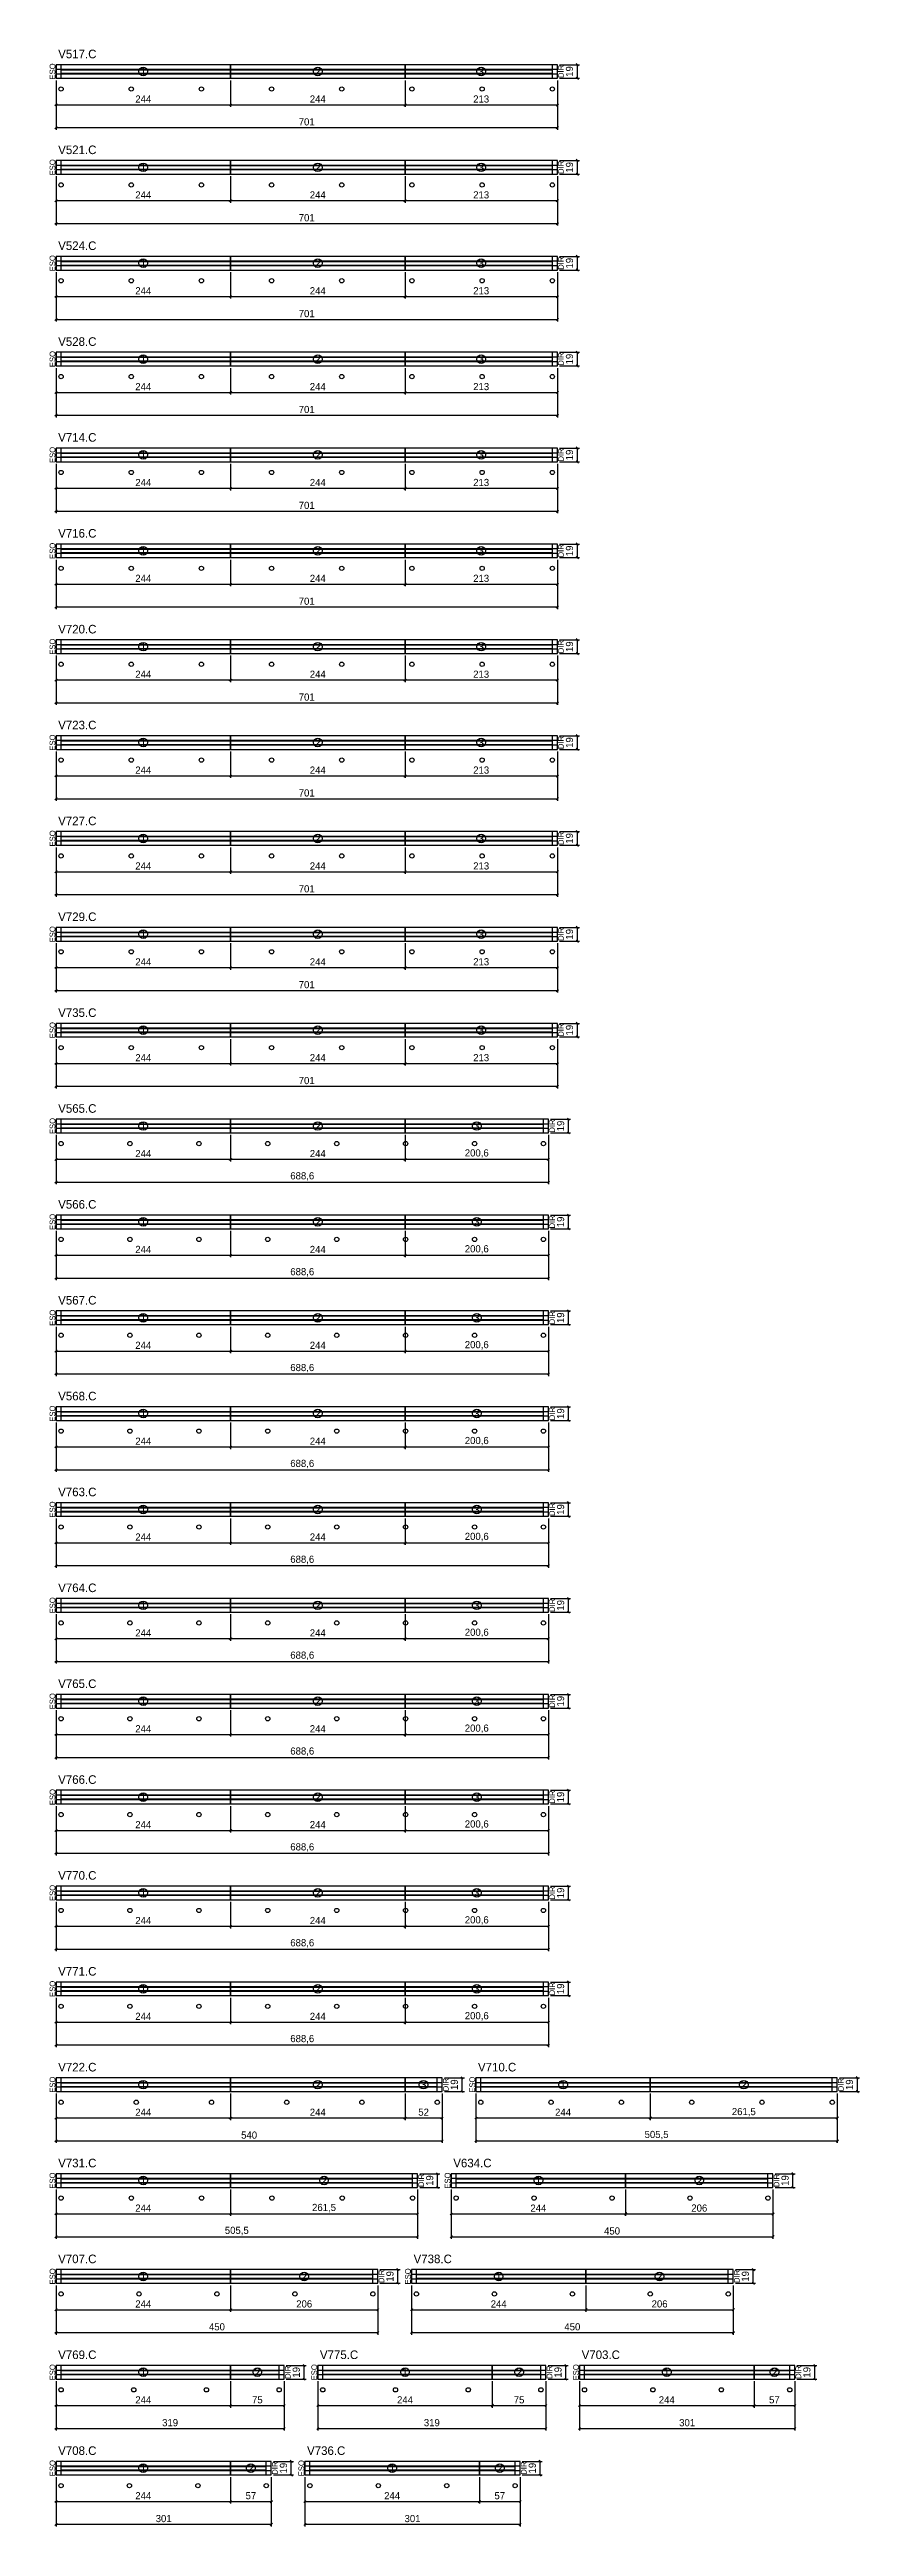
# Model space of a CAD drawing. Extents: x -10500 to 3070, y -3843 to 1250.
# Drawn here: x -9 to 1124, y -3843 to -381 of the extents above; entities that cross this region are included whole.
import ezdxf
from ezdxf.enums import TextEntityAlignment as Align

# ---------------------------------------------------------------- set-up
doc = ezdxf.new("R2010")
doc.units = 0
for name, color, linetype in [('5', 5, 'Continuous'), ('COTA', 241, 'Continuous'), ('Escoras', 224, 'Continuous'), ('NOMENCLATURA', 7, 'Continuous'), ('Painéis', 200, 'Continuous'), ('SARR_2.2x7', 40, 'Continuous'), ('SARR_EDITAR', 141, 'Continuous')]:
    doc.layers.add(name, color=color, linetype=linetype)
doc.dimstyles.new('PAINEL', dxfattribs={"dimtxt": 10, "dimasz": 3, "dimexe": 3, "dimexo": 3, "dimgap": 3, "dimtad": 1, "dimblk": 'OBLIQUE', "dimblk1": 'OBLIQUE', "dimcen": 2.5, "dimclrd": 4, "dimclre": 4, "dimclrt": 240, "dimazin": 3, "dimtfac": 1, "dimtmove": 0, "dimatfit": 3})

msp = doc.modelspace()

# ---------------------------------------------------------------- texts
at = {"layer": '5'}
for s, p in [('ESQ', (-5, -411.5)), ('DIR', (706, -411.5)), ('ESQ', (-5, -545.5)), ('DIR', (706, -545.5)), ('ESQ', (-5, -679.5)), ('DIR', (706, -679.5)), ('ESQ', (-5, -813.5)), ('DIR', (706, -813.5)), ('ESQ', (-5, -947.5)), ('DIR', (706, -947.5)), ('ESQ', (-5, -1081.5)), ('DIR', (706, -1081.5)), ('ESQ', (-5, -1215.5)), ('DIR', (706, -1215.5)), ('ESQ', (-5, -1349.5)), ('DIR', (706, -1349.5)), ('ESQ', (-5, -1483.5)), ('DIR', (706, -1483.5)), ('ESQ', (-5, -1617.5)), ('DIR', (706, -1617.5)), ('ESQ', (-5, -1751.5)), ('DIR', (706, -1751.5)), ('ESQ', (-5, -1885.5)), ('DIR', (693.6, -1885.5)), ('ESQ', (-5, -2019.5)), ('DIR', (693.6, -2019.5)), ('ESQ', (-5, -2153.5)), ('DIR', (693.6, -2153.5)), ('ESQ', (-5, -2287.5)), ('DIR', (693.6, -2287.5)), ('ESQ', (-5, -2421.5)), ('DIR', (693.6, -2421.5)), ('ESQ', (-5, -2555.5)), ('DIR', (693.6, -2555.5)), ('ESQ', (-5, -2689.5)), ('DIR', (693.6, -2689.5)), ('ESQ', (-5, -2823.5)), ('DIR', (693.6, -2823.5)), ('ESQ', (-5, -2957.5)), ('DIR', (693.6, -2957.5)), ('ESQ', (-5, -3091.5)), ('DIR', (693.6, -3091.5)), ('ESQ', (-5, -3225.5)), ('DIR', (545, -3225.5)), ('ESQ', (582, -3225.5)), ('DIR', (1097.5, -3225.5)), ('ESQ', (-5, -3359.5)), ('DIR', (510.5, -3359.5)), ('ESQ', (547.5, -3359.5)), ('DIR', (1007.5, -3359.5)), ('ESQ', (-5, -3493.5)), ('DIR', (455, -3493.5)), ('ESQ', (492, -3493.5)), ('DIR', (952, -3493.5)), ('ESQ', (-5, -3627.5)), ('DIR', (324, -3627.5)), ('ESQ', (361, -3627.5)), ('DIR', (690, -3627.5)), ('ESQ', (727, -3627.5)), ('DIR', (1038, -3627.5)), ('ESQ', (-5, -3761.5)), ('DIR', (306, -3761.5)), ('ESQ', (343, -3761.5)), ('DIR', (654, -3761.5))]:
    msp.add_text(s, height=8, rotation=90, dxfattribs=at).set_placement(p, align=Align.MIDDLE_CENTER)
for s, p in [('1', (122, -411.5)), ('2', (366, -411.5)), ('3', (594.5, -411.5)), ('1', (122, -545.5)), ('2', (366, -545.5)), ('3', (594.5, -545.5)), ('1', (122, -679.5)), ('2', (366, -679.5)), ('3', (594.5, -679.5)), ('1', (122, -813.5)), ('2', (366, -813.5)), ('3', (594.5, -813.5)), ('1', (122, -947.5)), ('2', (366, -947.5)), ('3', (594.5, -947.5)), ('1', (122, -1081.5)), ('2', (366, -1081.5)), ('3', (594.5, -1081.5)), ('1', (122, -1215.5)), ('2', (366, -1215.5)), ('3', (594.5, -1215.5)), ('1', (122, -1349.5)), ('2', (366, -1349.5)), ('3', (594.5, -1349.5)), ('1', (122, -1483.5)), ('2', (366, -1483.5)), ('3', (594.5, -1483.5)), ('1', (122, -1617.5)), ('2', (366, -1617.5)), ('3', (594.5, -1617.5)), ('1', (122, -1751.5)), ('2', (366, -1751.5)), ('3', (594.5, -1751.5)), ('1', (122, -1885.5)), ('2', (366, -1885.5)), ('3', (588.3, -1885.5)), ('1', (122, -2019.5)), ('2', (366, -2019.5)), ('3', (588.3, -2019.5)), ('1', (122, -2153.5)), ('2', (366, -2153.5)), ('3', (588.3, -2153.5)), ('1', (122, -2287.5)), ('2', (366, -2287.5)), ('3', (588.3, -2287.5)), ('1', (122, -2421.5)), ('2', (366, -2421.5)), ('3', (588.3, -2421.5)), ('1', (122, -2555.5)), ('2', (366, -2555.5)), ('3', (588.3, -2555.5)), ('1', (122, -2689.5)), ('2', (366, -2689.5)), ('3', (588.3, -2689.5)), ('1', (122, -2823.5)), ('2', (366, -2823.5)), ('3', (588.3, -2823.5)), ('1', (122, -2957.5)), ('2', (366, -2957.5)), ('3', (588.3, -2957.5)), ('1', (122, -3091.5)), ('2', (366, -3091.5)), ('3', (588.3, -3091.5)), ('1', (122, -3225.5)), ('2', (366, -3225.5)), ('3', (514, -3225.5)), ('1', (709, -3225.5)), ('2', (961.75, -3225.5)), ('1', (122, -3359.5)), ('2', (374.75, -3359.5)), ('1', (674.5, -3359.5)), ('2', (899.5, -3359.5)), ('1', (122, -3493.5)), ('2', (347, -3493.5)), ('1', (619, -3493.5)), ('2', (844, -3493.5)), ('1', (122, -3627.5)), ('2', (281.5, -3627.5)), ('1', (488, -3627.5)), ('2', (647.5, -3627.5)), ('1', (854, -3627.5)), ('2', (1004.5, -3627.5)), ('1', (122, -3761.5)), ('2', (272.5, -3761.5)), ('1', (470, -3761.5)), ('2', (620.5, -3761.5))]:
    msp.add_text(s, height=12, dxfattribs=at).set_placement(p, align=Align.MIDDLE_CENTER)
at = {"layer": 'NOMENCLATURA'}
for s, p in [('V517.C', (3, -393)), ('V521.C', (3, -527)), ('V524.C', (3, -661)), ('V528.C', (3, -795)), ('V714.C', (3, -929)), ('V716.C', (3, -1063)), ('V720.C', (3, -1197)), ('V723.C', (3, -1331)), ('V727.C', (3, -1465)), ('V729.C', (3, -1599)), ('V735.C', (3, -1733)), ('V565.C', (3, -1867)), ('V566.C', (3, -2001)), ('V567.C', (3, -2135)), ('V568.C', (3, -2269)), ('V763.C', (3, -2403)), ('V764.C', (3, -2537)), ('V765.C', (3, -2671)), ('V766.C', (3, -2805)), ('V770.C', (3, -2939)), ('V771.C', (3, -3073)), ('V722.C', (3, -3207)), ('V710.C', (590, -3207)), ('V731.C', (3, -3341)), ('V634.C', (555.5, -3341)), ('V707.C', (3, -3475)), ('V738.C', (500, -3475)), ('V769.C', (3, -3609)), ('V775.C', (369, -3609)), ('V703.C', (735, -3609)), ('V708.C', (3, -3743)), ('V736.C', (351, -3743))]:
    msp.add_text(s, height=12, dxfattribs=at).set_placement(p)

# ---------------------------------------------------------------- blocks, each defined once
blk = doc.blocks.new('nf1')
blk.add_circle((0, 0), 6)
blk.add_text('1', height=7).set_placement((0, 0), align=Align.MIDDLE_CENTER)
blk = doc.blocks.new('nf2')
blk.add_circle((0, 0), 6)
blk.add_text('2', height=7).set_placement((0, 0), align=Align.MIDDLE_CENTER)
blk = doc.blocks.new('_OBLIQUE')
at = {"color": 0, "linetype": 'BYBLOCK'}
blk.add_line((-0.5, -0.5), (0.5, 0.5), dxfattribs=at)
blk = doc.blocks.new('nf3')
blk.add_circle((0, 0), 6)
blk.add_text('3', height=7).set_placement((0, 0), align=Align.MIDDLE_CENTER)

# ---------------------------------------------------------------- dimensions: what is measured, and where the dimension line sits
at = {"layer": 'COTA'}
for base, p1, p2 in [((729, -421), (701, -421), (701, -402)), ((729, -555), (701, -555), (701, -536)), ((729, -689), (701, -689), (701, -670)), ((729, -823), (701, -823), (701, -804)), ((729, -957), (701, -957), (701, -938)), ((729, -1091), (701, -1091), (701, -1072)), ((729, -1225), (701, -1225), (701, -1206)), ((729, -1359), (701, -1359), (701, -1340)), ((729, -1493), (701, -1493), (701, -1474)), ((729, -1627), (701, -1627), (701, -1608)), ((729, -1761), (701, -1761), (701, -1742)), ((716.6, -1895), (688.6, -1895), (688.6, -1876)), ((716.6, -2029), (688.6, -2029), (688.6, -2010)), ((716.6, -2163), (688.6, -2163), (688.6, -2144)), ((716.6, -2297), (688.6, -2297), (688.6, -2278)), ((716.6, -2431), (688.6, -2431), (688.6, -2412)), ((716.6, -2565), (688.6, -2565), (688.6, -2546)), ((716.6, -2699), (688.6, -2699), (688.6, -2680)), ((716.6, -2833), (688.6, -2833), (688.6, -2814)), ((716.6, -2967), (688.6, -2967), (688.6, -2948)), ((716.6, -3101), (688.6, -3101), (688.6, -3082)), ((568, -3235), (540, -3235), (540, -3216)), ((1120.5, -3235), (1092.5, -3235), (1092.5, -3216)), ((533.5, -3369), (505.5, -3369), (505.5, -3350)), ((1030.5, -3369), (1002.5, -3369), (1002.5, -3350)), ((478, -3503), (450, -3503), (450, -3484)), ((975, -3503), (947, -3503), (947, -3484)), ((347, -3637), (319, -3637), (319, -3618)), ((713, -3637), (685, -3637), (685, -3618)), ((1061, -3637), (1033, -3637), (1033, -3618)), ((329, -3771), (301, -3771), (301, -3752)), ((677, -3771), (649, -3771), (649, -3752))]:
    msp.add_linear_dim(base=base, p1=p1, p2=p2, angle=90, dimstyle='PAINEL', dxfattribs=at).render()
for base, p1, p2 in [((0, -458), (0, -421), (244, -421)), ((0, -490), (0, -421), (701, -421)), ((244, -458), (244, -421), (488, -421)), ((488, -458), (488, -421), (701, -421)), ((0, -592), (0, -555), (244, -555)), ((0, -624), (0, -555), (701, -555)), ((244, -592), (244, -555), (488, -555)), ((488, -592), (488, -555), (701, -555)), ((0, -726), (0, -689), (244, -689)), ((0, -758), (0, -689), (701, -689)), ((244, -726), (244, -689), (488, -689)), ((488, -726), (488, -689), (701, -689)), ((0, -860), (0, -823), (244, -823)), ((0, -892), (0, -823), (701, -823)), ((244, -860), (244, -823), (488, -823)), ((488, -860), (488, -823), (701, -823)), ((0, -994), (0, -957), (244, -957)), ((0, -1026), (0, -957), (701, -957)), ((244, -994), (244, -957), (488, -957)), ((488, -994), (488, -957), (701, -957)), ((0, -1128), (0, -1091), (244, -1091)), ((0, -1160), (0, -1091), (701, -1091)), ((244, -1128), (244, -1091), (488, -1091)), ((488, -1128), (488, -1091), (701, -1091)), ((0, -1262), (0, -1225), (244, -1225)), ((0, -1294), (0, -1225), (701, -1225)), ((244, -1262), (244, -1225), (488, -1225)), ((488, -1262), (488, -1225), (701, -1225)), ((0, -1396), (0, -1359), (244, -1359)), ((0, -1428), (0, -1359), (701, -1359)), ((244, -1396), (244, -1359), (488, -1359)), ((488, -1396), (488, -1359), (701, -1359)), ((0, -1530), (0, -1493), (244, -1493)), ((0, -1562), (0, -1493), (701, -1493)), ((244, -1530), (244, -1493), (488, -1493)), ((488, -1530), (488, -1493), (701, -1493)), ((0, -1664), (0, -1627), (244, -1627)), ((0, -1696), (0, -1627), (701, -1627)), ((244, -1664), (244, -1627), (488, -1627)), ((488, -1664), (488, -1627), (701, -1627)), ((0, -1798), (0, -1761), (244, -1761)), ((0, -1830), (0, -1761), (701, -1761)), ((244, -1798), (244, -1761), (488, -1761)), ((488, -1798), (488, -1761), (701, -1761)), ((0, -1932), (0, -1895), (244, -1895)), ((0, -1964), (0, -1895), (688.6, -1895)), ((244, -1932), (244, -1895), (488, -1895)), ((488, -1932), (488, -1895), (688.6, -1895)), ((0, -2066), (0, -2029), (244, -2029)), ((0, -2098), (0, -2029), (688.6, -2029)), ((244, -2066), (244, -2029), (488, -2029)), ((488, -2066), (488, -2029), (688.6, -2029)), ((0, -2200), (0, -2163), (244, -2163)), ((0, -2232), (0, -2163), (688.6, -2163)), ((244, -2200), (244, -2163), (488, -2163)), ((488, -2200), (488, -2163), (688.6, -2163)), ((0, -2334), (0, -2297), (244, -2297)), ((0, -2366), (0, -2297), (688.6, -2297)), ((244, -2334), (244, -2297), (488, -2297)), ((488, -2334), (488, -2297), (688.6, -2297)), ((0, -2468), (0, -2431), (244, -2431)), ((0, -2500), (0, -2431), (688.6, -2431)), ((244, -2468), (244, -2431), (488, -2431)), ((488, -2468), (488, -2431), (688.6, -2431)), ((0, -2602), (0, -2565), (244, -2565)), ((0, -2634), (0, -2565), (688.6, -2565)), ((244, -2602), (244, -2565), (488, -2565)), ((488, -2602), (488, -2565), (688.6, -2565)), ((0, -2736), (0, -2699), (244, -2699)), ((0, -2768), (0, -2699), (688.6, -2699)), ((244, -2736), (244, -2699), (488, -2699)), ((488, -2736), (488, -2699), (688.6, -2699)), ((0, -2870), (0, -2833), (244, -2833)), ((0, -2902), (0, -2833), (688.6, -2833)), ((244, -2870), (244, -2833), (488, -2833)), ((488, -2870), (488, -2833), (688.6, -2833)), ((0, -3004), (0, -2967), (244, -2967)), ((0, -3036), (0, -2967), (688.6, -2967)), ((244, -3004), (244, -2967), (488, -2967)), ((488, -3004), (488, -2967), (688.6, -2967)), ((0, -3138), (0, -3101), (244, -3101)), ((0, -3170), (0, -3101), (688.6, -3101)), ((244, -3138), (244, -3101), (488, -3101)), ((488, -3138), (488, -3101), (688.6, -3101)), ((0, -3272), (0, -3235), (244, -3235)), ((0, -3304), (0, -3235), (540, -3235)), ((244, -3272), (244, -3235), (488, -3235)), ((488, -3272), (488, -3235), (540, -3235)), ((587, -3272), (587, -3235), (831, -3235)), ((587, -3304), (587, -3235), (1092.5, -3235)), ((831, -3272), (831, -3235), (1092.5, -3235)), ((0, -3406), (0, -3369), (244, -3369)), ((0, -3438), (0, -3369), (505.5, -3369)), ((244, -3406), (244, -3369), (505.5, -3369)), ((552.5, -3406), (552.5, -3369), (796.5, -3369)), ((552.5, -3438), (552.5, -3369), (1002.5, -3369)), ((796.5, -3406), (796.5, -3369), (1002.5, -3369)), ((0, -3540), (0, -3503), (244, -3503)), ((0, -3572), (0, -3503), (450, -3503)), ((244, -3540), (244, -3503), (450, -3503)), ((497, -3540), (497, -3503), (741, -3503)), ((497, -3572), (497, -3503), (947, -3503)), ((741, -3540), (741, -3503), (947, -3503)), ((0, -3674), (0, -3637), (244, -3637)), ((0, -3706), (0, -3637), (319, -3637)), ((244, -3674), (244, -3637), (319, -3637)), ((366, -3674), (366, -3637), (610, -3637)), ((366, -3706), (366, -3637), (685, -3637)), ((610, -3674), (610, -3637), (685, -3637)), ((732, -3674), (732, -3637), (976, -3637)), ((732, -3706), (732, -3637), (1033, -3637)), ((976, -3674), (976, -3637), (1033, -3637)), ((0, -3808), (0, -3771), (244, -3771)), ((0, -3840), (0, -3771), (301, -3771)), ((244, -3808), (244, -3771), (301, -3771)), ((348, -3808), (348, -3771), (592, -3771)), ((348, -3840), (348, -3771), (649, -3771)), ((592, -3808), (592, -3771), (649, -3771))]:
    msp.add_linear_dim(base=base, p1=p1, p2=p2, dimstyle='PAINEL', dxfattribs=at).render()

# ---------------------------------------------------------------- linework, layer by layer
at = {"layer": 'Escoras'}
for centre in [(7, -436), (105.143, -436), (203.286, -436), (301.429, -436), (399.571, -436), (497.714, -436), (595.857, -436), (694, -436), (7, -570), (105.143, -570), (203.286, -570), (301.429, -570), (399.571, -570), (497.714, -570), (595.857, -570), (694, -570), (7, -704), (105.143, -704), (203.286, -704), (301.429, -704), (399.571, -704), (497.714, -704), (595.857, -704), (694, -704), (7, -838), (105.143, -838), (203.286, -838), (301.429, -838), (399.571, -838), (497.714, -838), (595.857, -838), (694, -838), (7, -972), (105.143, -972), (203.286, -972), (301.429, -972), (399.571, -972), (497.714, -972), (595.857, -972), (694, -972), (7, -1106), (105.143, -1106), (203.286, -1106), (301.429, -1106), (399.571, -1106), (497.714, -1106), (595.857, -1106), (694, -1106), (7, -1240), (105.143, -1240), (203.286, -1240), (301.429, -1240), (399.571, -1240), (497.714, -1240), (595.857, -1240), (694, -1240), (7, -1374), (105.143, -1374), (203.286, -1374), (301.429, -1374), (399.571, -1374), (497.714, -1374), (595.857, -1374), (694, -1374), (7, -1508), (105.143, -1508), (203.286, -1508), (301.429, -1508), (399.571, -1508), (497.714, -1508), (595.857, -1508), (694, -1508), (7, -1642), (105.143, -1642), (203.286, -1642), (301.429, -1642), (399.571, -1642), (497.714, -1642), (595.857, -1642), (694, -1642), (7, -1776), (105.143, -1776), (203.286, -1776), (301.429, -1776), (399.571, -1776), (497.714, -1776), (595.857, -1776), (694, -1776), (7, -1910), (103.371, -1910), (199.743, -1910), (296.114, -1910), (392.486, -1910), (488.857, -1910), (585.229, -1910), (681.6, -1910), (7, -2044), (103.371, -2044), (199.743, -2044), (296.114, -2044), (392.486, -2044), (488.857, -2044), (585.229, -2044), (681.6, -2044), (7, -2178), (103.371, -2178), (199.743, -2178), (296.114, -2178), (392.486, -2178), (488.857, -2178), (585.229, -2178), (681.6, -2178), (7, -2312), (103.371, -2312), (199.743, -2312), (296.114, -2312), (392.486, -2312), (488.857, -2312), (585.229, -2312), (681.6, -2312), (7, -2446), (103.371, -2446), (199.743, -2446), (296.114, -2446), (392.486, -2446), (488.857, -2446), (585.229, -2446), (681.6, -2446), (7, -2580), (103.371, -2580), (199.743, -2580), (296.114, -2580), (392.486, -2580), (488.857, -2580), (585.229, -2580), (681.6, -2580), (7, -2714), (103.371, -2714), (199.743, -2714), (296.114, -2714), (392.486, -2714), (488.857, -2714), (585.229, -2714), (681.6, -2714), (7, -2848), (103.371, -2848), (199.743, -2848), (296.114, -2848), (392.486, -2848), (488.857, -2848), (585.229, -2848), (681.6, -2848), (7, -2982), (103.371, -2982), (199.743, -2982), (296.114, -2982), (392.486, -2982), (488.857, -2982), (585.229, -2982), (681.6, -2982), (7, -3116), (103.371, -3116), (199.743, -3116), (296.114, -3116), (392.486, -3116), (488.857, -3116), (585.229, -3116), (681.6, -3116), (7, -3250), (112.2, -3250), (217.4, -3250), (322.6, -3250), (427.8, -3250), (533, -3250), (594, -3250), (692.3, -3250), (790.6, -3250), (888.9, -3250), (987.2, -3250), (1085.5, -3250), (7, -3384), (105.3, -3384), (203.6, -3384), (301.9, -3384), (400.2, -3384), (498.5, -3384), (559.5, -3384), (668.5, -3384), (777.5, -3384), (886.5, -3384), (995.5, -3384), (7, -3518), (116, -3518), (225, -3518), (334, -3518), (443, -3518), (504, -3518), (613, -3518), (722, -3518), (831, -3518), (940, -3518), (7, -3652), (108.667, -3652), (210.333, -3652), (312, -3652), (373, -3652), (474.667, -3652), (576.333, -3652), (678, -3652), (739, -3652), (834.667, -3652), (930.333, -3652), (1026, -3652), (7, -3786), (102.667, -3786), (198.333, -3786), (294, -3786), (355, -3786), (450.667, -3786), (546.333, -3786), (642, -3786)]:
    msp.add_circle(centre, 3, dxfattribs=at)
at = {"layer": 'Painéis'}
for p, q in [((0, -408.333), (244, -408.333)), ((0, -414.667), (244, -414.667)), ((244, -421), (244, -402)), ((244, -408.333), (488, -408.333)), ((244, -414.667), (488, -414.667)), ((488, -421), (488, -402)), ((488, -408.333), (701, -408.333)), ((488, -414.667), (701, -414.667)), ((0, -542.333), (244, -542.333)), ((0, -548.667), (244, -548.667)), ((244, -555), (244, -536)), ((244, -542.333), (488, -542.333)), ((244, -548.667), (488, -548.667)), ((488, -555), (488, -536)), ((488, -542.333), (701, -542.333)), ((488, -548.667), (701, -548.667)), ((0, -676.333), (244, -676.333)), ((0, -682.667), (244, -682.667)), ((244, -689), (244, -670)), ((244, -676.333), (488, -676.333)), ((244, -682.667), (488, -682.667)), ((488, -689), (488, -670)), ((488, -676.333), (701, -676.333)), ((488, -682.667), (701, -682.667)), ((0, -810.333), (244, -810.333)), ((0, -816.667), (244, -816.667)), ((244, -823), (244, -804)), ((244, -810.333), (488, -810.333)), ((244, -816.667), (488, -816.667)), ((488, -823), (488, -804)), ((488, -810.333), (701, -810.333)), ((488, -816.667), (701, -816.667)), ((0, -944.333), (244, -944.333)), ((0, -950.667), (244, -950.667)), ((244, -957), (244, -938)), ((244, -944.333), (488, -944.333)), ((244, -950.667), (488, -950.667)), ((488, -957), (488, -938)), ((488, -944.333), (701, -944.333)), ((488, -950.667), (701, -950.667)), ((244, -1091), (244, -1072)), ((488, -1091), (488, -1072)), ((0, -1078.333), (244, -1078.333)), ((0, -1084.667), (244, -1084.667)), ((244, -1078.333), (488, -1078.333)), ((244, -1084.667), (488, -1084.667)), ((488, -1078.333), (701, -1078.333)), ((488, -1084.667), (701, -1084.667)), ((244, -1225), (244, -1206)), ((488, -1225), (488, -1206)), ((0, -1212.333), (244, -1212.333)), ((0, -1218.667), (244, -1218.667)), ((244, -1212.333), (488, -1212.333)), ((244, -1218.667), (488, -1218.667)), ((488, -1212.333), (701, -1212.333)), ((488, -1218.667), (701, -1218.667)), ((0, -1346.333), (244, -1346.333)), ((244, -1359), (244, -1340)), ((244, -1346.333), (488, -1346.333)), ((488, -1359), (488, -1340)), ((488, -1346.333), (701, -1346.333)), ((0, -1352.667), (244, -1352.667)), ((244, -1352.667), (488, -1352.667)), ((488, -1352.667), (701, -1352.667)), ((0, -1480.333), (244, -1480.333)), ((0, -1486.667), (244, -1486.667)), ((244, -1493), (244, -1474)), ((244, -1480.333), (488, -1480.333)), ((244, -1486.667), (488, -1486.667)), ((488, -1493), (488, -1474)), ((488, -1480.333), (701, -1480.333)), ((488, -1486.667), (701, -1486.667)), ((0, -1614.333), (244, -1614.333)), ((0, -1620.667), (244, -1620.667)), ((244, -1627), (244, -1608)), ((244, -1614.333), (488, -1614.333)), ((244, -1620.667), (488, -1620.667)), ((488, -1627), (488, -1608)), ((488, -1614.333), (701, -1614.333)), ((488, -1620.667), (701, -1620.667)), ((0, -1748.333), (244, -1748.333)), ((0, -1754.667), (244, -1754.667)), ((244, -1761), (244, -1742)), ((244, -1748.333), (488, -1748.333)), ((244, -1754.667), (488, -1754.667)), ((488, -1761), (488, -1742)), ((488, -1748.333), (701, -1748.333)), ((488, -1754.667), (701, -1754.667)), ((0, -1882.333), (244, -1882.333)), ((0, -1888.667), (244, -1888.667)), ((244, -1895), (244, -1876)), ((244, -1882.333), (488, -1882.333)), ((244, -1888.667), (488, -1888.667)), ((488, -1895), (488, -1876)), ((488, -1882.333), (688.6, -1882.333)), ((488, -1888.667), (688.6, -1888.667)), ((0, -2016.333), (244, -2016.333)), ((0, -2022.667), (244, -2022.667)), ((244, -2029), (244, -2010)), ((244, -2016.333), (488, -2016.333)), ((244, -2022.667), (488, -2022.667)), ((488, -2029), (488, -2010)), ((488, -2016.333), (688.6, -2016.333)), ((488, -2022.667), (688.6, -2022.667)), ((244, -2163), (244, -2144)), ((488, -2163), (488, -2144)), ((0, -2150.333), (244, -2150.333)), ((0, -2156.667), (244, -2156.667)), ((244, -2150.333), (488, -2150.333)), ((244, -2156.667), (488, -2156.667)), ((488, -2150.333), (688.6, -2150.333)), ((488, -2156.667), (688.6, -2156.667)), ((0, -2284.333), (244, -2284.333)), ((244, -2297), (244, -2278)), ((244, -2284.333), (488, -2284.333)), ((488, -2297), (488, -2278)), ((488, -2284.333), (688.6, -2284.333)), ((0, -2290.667), (244, -2290.667)), ((244, -2290.667), (488, -2290.667)), ((488, -2290.667), (688.6, -2290.667)), ((0, -2418.333), (244, -2418.333)), ((244, -2431), (244, -2412)), ((244, -2418.333), (488, -2418.333)), ((488, -2431), (488, -2412)), ((488, -2418.333), (688.6, -2418.333)), ((0, -2424.667), (244, -2424.667)), ((244, -2424.667), (488, -2424.667)), ((488, -2424.667), (688.6, -2424.667)), ((0, -2552.333), (244, -2552.333)), ((0, -2558.667), (244, -2558.667)), ((244, -2565), (244, -2546)), ((244, -2552.333), (488, -2552.333)), ((244, -2558.667), (488, -2558.667)), ((488, -2565), (488, -2546)), ((488, -2552.333), (688.6, -2552.333)), ((488, -2558.667), (688.6, -2558.667)), ((0, -2686.333), (244, -2686.333)), ((0, -2692.667), (244, -2692.667)), ((244, -2699), (244, -2680)), ((244, -2686.333), (488, -2686.333)), ((244, -2692.667), (488, -2692.667)), ((488, -2699), (488, -2680)), ((488, -2686.333), (688.6, -2686.333)), ((488, -2692.667), (688.6, -2692.667)), ((0, -2820.333), (244, -2820.333)), ((0, -2826.667), (244, -2826.667)), ((244, -2833), (244, -2814)), ((244, -2820.333), (488, -2820.333)), ((244, -2826.667), (488, -2826.667)), ((488, -2833), (488, -2814)), ((488, -2820.333), (688.6, -2820.333)), ((488, -2826.667), (688.6, -2826.667)), ((0, -2954.333), (244, -2954.333)), ((0, -2960.667), (244, -2960.667)), ((244, -2967), (244, -2948)), ((244, -2954.333), (488, -2954.333)), ((244, -2960.667), (488, -2960.667)), ((488, -2967), (488, -2948)), ((488, -2954.333), (688.6, -2954.333)), ((488, -2960.667), (688.6, -2960.667)), ((0, -3088.333), (244, -3088.333)), ((0, -3094.667), (244, -3094.667)), ((244, -3101), (244, -3082)), ((244, -3088.333), (488, -3088.333)), ((244, -3094.667), (488, -3094.667)), ((488, -3101), (488, -3082)), ((488, -3088.333), (688.6, -3088.333)), ((488, -3094.667), (688.6, -3094.667)), ((244, -3235), (244, -3216)), ((488, -3235), (488, -3216)), ((831, -3235), (831, -3216)), ((0, -3222.333), (244, -3222.333)), ((0, -3228.667), (244, -3228.667)), ((244, -3222.333), (488, -3222.333)), ((244, -3228.667), (488, -3228.667)), ((488, -3222.333), (540, -3222.333)), ((488, -3228.667), (540, -3228.667)), ((587, -3222.333), (831, -3222.333)), ((587, -3228.667), (831, -3228.667)), ((831, -3222.333), (1092.5, -3222.333)), ((831, -3228.667), (1092.5, -3228.667)), ((0, -3356.333), (244, -3356.333)), ((244, -3369), (244, -3350)), ((244, -3356.333), (505.5, -3356.333)), ((552.5, -3356.333), (796.5, -3356.333)), ((796.5, -3369), (796.5, -3350)), ((796.5, -3356.333), (1002.5, -3356.333)), ((0, -3362.667), (244, -3362.667)), ((244, -3362.667), (505.5, -3362.667)), ((552.5, -3362.667), (796.5, -3362.667)), ((796.5, -3362.667), (1002.5, -3362.667)), ((0, -3490.333), (244, -3490.333)), ((0, -3496.667), (244, -3496.667)), ((244, -3503), (244, -3484)), ((244, -3490.333), (450, -3490.333)), ((244, -3496.667), (450, -3496.667)), ((497, -3490.333), (741, -3490.333)), ((497, -3496.667), (741, -3496.667)), ((741, -3503), (741, -3484)), ((741, -3490.333), (947, -3490.333)), ((741, -3496.667), (947, -3496.667)), ((0, -3624.333), (244, -3624.333)), ((0, -3630.667), (244, -3630.667)), ((244, -3637), (244, -3618)), ((244, -3624.333), (319, -3624.333)), ((244, -3630.667), (319, -3630.667)), ((366, -3624.333), (610, -3624.333)), ((366, -3630.667), (610, -3630.667)), ((610, -3637), (610, -3618)), ((610, -3624.333), (685, -3624.333)), ((610, -3630.667), (685, -3630.667)), ((732, -3624.333), (976, -3624.333)), ((732, -3630.667), (976, -3630.667)), ((976, -3637), (976, -3618)), ((976, -3624.333), (1033, -3624.333)), ((976, -3630.667), (1033, -3630.667)), ((0, -3758.333), (244, -3758.333)), ((0, -3764.667), (244, -3764.667)), ((244, -3771), (244, -3752)), ((244, -3758.333), (301, -3758.333)), ((244, -3764.667), (301, -3764.667)), ((348, -3758.333), (592, -3758.333)), ((348, -3764.667), (592, -3764.667)), ((592, -3771), (592, -3752)), ((592, -3758.333), (649, -3758.333)), ((592, -3764.667), (649, -3764.667))]:
    msp.add_line(p, q, dxfattribs=at)
for points in [[(0, -421), (244, -421), (244, -402), (0, -402)], [(244, -421), (488, -421), (488, -402), (244, -402)], [(488, -421), (701, -421), (701, -402), (488, -402)], [(0, -555), (244, -555), (244, -536), (0, -536)], [(244, -555), (488, -555), (488, -536), (244, -536)], [(488, -555), (701, -555), (701, -536), (488, -536)], [(0, -689), (244, -689), (244, -670), (0, -670)], [(244, -689), (488, -689), (488, -670), (244, -670)], [(488, -689), (701, -689), (701, -670), (488, -670)], [(0, -823), (244, -823), (244, -804), (0, -804)], [(244, -823), (488, -823), (488, -804), (244, -804)], [(488, -823), (701, -823), (701, -804), (488, -804)], [(0, -957), (244, -957), (244, -938), (0, -938)], [(244, -957), (488, -957), (488, -938), (244, -938)], [(488, -957), (701, -957), (701, -938), (488, -938)], [(0, -1091), (244, -1091), (244, -1072), (0, -1072)], [(244, -1091), (488, -1091), (488, -1072), (244, -1072)], [(488, -1091), (701, -1091), (701, -1072), (488, -1072)], [(0, -1225), (244, -1225), (244, -1206), (0, -1206)], [(244, -1225), (488, -1225), (488, -1206), (244, -1206)], [(488, -1225), (701, -1225), (701, -1206), (488, -1206)], [(0, -1359), (244, -1359), (244, -1340), (0, -1340)], [(244, -1359), (488, -1359), (488, -1340), (244, -1340)], [(488, -1359), (701, -1359), (701, -1340), (488, -1340)], [(0, -1493), (244, -1493), (244, -1474), (0, -1474)], [(244, -1493), (488, -1493), (488, -1474), (244, -1474)], [(488, -1493), (701, -1493), (701, -1474), (488, -1474)], [(0, -1627), (244, -1627), (244, -1608), (0, -1608)], [(244, -1627), (488, -1627), (488, -1608), (244, -1608)], [(488, -1627), (701, -1627), (701, -1608), (488, -1608)], [(0, -1761), (244, -1761), (244, -1742), (0, -1742)], [(244, -1761), (488, -1761), (488, -1742), (244, -1742)], [(488, -1761), (701, -1761), (701, -1742), (488, -1742)], [(0, -1895), (244, -1895), (244, -1876), (0, -1876)], [(244, -1895), (488, -1895), (488, -1876), (244, -1876)], [(488, -1895), (688.6, -1895), (688.6, -1876), (488, -1876)], [(0, -2029), (244, -2029), (244, -2010), (0, -2010)], [(244, -2029), (488, -2029), (488, -2010), (244, -2010)], [(488, -2029), (688.6, -2029), (688.6, -2010), (488, -2010)], [(0, -2163), (244, -2163), (244, -2144), (0, -2144)], [(244, -2163), (488, -2163), (488, -2144), (244, -2144)], [(488, -2163), (688.6, -2163), (688.6, -2144), (488, -2144)], [(0, -2297), (244, -2297), (244, -2278), (0, -2278)], [(244, -2297), (488, -2297), (488, -2278), (244, -2278)], [(488, -2297), (688.6, -2297), (688.6, -2278), (488, -2278)], [(0, -2431), (244, -2431), (244, -2412), (0, -2412)], [(244, -2431), (488, -2431), (488, -2412), (244, -2412)], [(488, -2431), (688.6, -2431), (688.6, -2412), (488, -2412)], [(0, -2565), (244, -2565), (244, -2546), (0, -2546)], [(244, -2565), (488, -2565), (488, -2546), (244, -2546)], [(488, -2565), (688.6, -2565), (688.6, -2546), (488, -2546)], [(0, -2699), (244, -2699), (244, -2680), (0, -2680)], [(244, -2699), (488, -2699), (488, -2680), (244, -2680)], [(488, -2699), (688.6, -2699), (688.6, -2680), (488, -2680)], [(0, -2833), (244, -2833), (244, -2814), (0, -2814)], [(244, -2833), (488, -2833), (488, -2814), (244, -2814)], [(488, -2833), (688.6, -2833), (688.6, -2814), (488, -2814)], [(0, -2967), (244, -2967), (244, -2948), (0, -2948)], [(244, -2967), (488, -2967), (488, -2948), (244, -2948)], [(488, -2967), (688.6, -2967), (688.6, -2948), (488, -2948)], [(0, -3101), (244, -3101), (244, -3082), (0, -3082)], [(244, -3101), (488, -3101), (488, -3082), (244, -3082)], [(488, -3101), (688.6, -3101), (688.6, -3082), (488, -3082)], [(0, -3235), (244, -3235), (244, -3216), (0, -3216)], [(244, -3235), (488, -3235), (488, -3216), (244, -3216)], [(488, -3235), (540, -3235), (540, -3216), (488, -3216)], [(587, -3235), (831, -3235), (831, -3216), (587, -3216)], [(831, -3235), (1092.5, -3235), (1092.5, -3216), (831, -3216)], [(0, -3369), (244, -3369), (244, -3350), (0, -3350)], [(244, -3369), (505.5, -3369), (505.5, -3350), (244, -3350)], [(552.5, -3369), (796.5, -3369), (796.5, -3350), (552.5, -3350)], [(796.5, -3369), (1002.5, -3369), (1002.5, -3350), (796.5, -3350)], [(0, -3503), (244, -3503), (244, -3484), (0, -3484)], [(244, -3503), (450, -3503), (450, -3484), (244, -3484)], [(497, -3503), (741, -3503), (741, -3484), (497, -3484)], [(741, -3503), (947, -3503), (947, -3484), (741, -3484)], [(0, -3637), (244, -3637), (244, -3618), (0, -3618)], [(244, -3637), (319, -3637), (319, -3618), (244, -3618)], [(366, -3637), (610, -3637), (610, -3618), (366, -3618)], [(610, -3637), (685, -3637), (685, -3618), (610, -3618)], [(732, -3637), (976, -3637), (976, -3618), (732, -3618)], [(976, -3637), (1033, -3637), (1033, -3618), (976, -3618)], [(0, -3771), (244, -3771), (244, -3752), (0, -3752)], [(244, -3771), (301, -3771), (301, -3752), (244, -3752)], [(348, -3771), (592, -3771), (592, -3752), (348, -3752)], [(592, -3771), (649, -3771), (649, -3752), (592, -3752)]]:
    msp.add_lwpolyline(points, close=True, dxfattribs=at)
at = {"layer": 'SARR_2.2x7'}
for p, q in [((7, -421), (7, -402)), ((7, -409), (244, -409)), ((7, -414), (244, -414)), ((244, -409), (488, -409)), ((244, -414), (488, -414)), ((488, -409), (694, -409)), ((488, -414), (694, -414)), ((694, -421), (694, -402)), ((7, -555), (7, -536)), ((7, -543), (244, -543)), ((7, -548), (244, -548)), ((244, -543), (488, -543)), ((244, -548), (488, -548)), ((488, -543), (694, -543)), ((488, -548), (694, -548)), ((694, -555), (694, -536)), ((7, -689), (7, -670)), ((7, -677), (244, -677)), ((7, -682), (244, -682)), ((244, -677), (488, -677)), ((244, -682), (488, -682)), ((488, -677), (694, -677)), ((488, -682), (694, -682)), ((694, -689), (694, -670)), ((7, -823), (7, -804)), ((7, -811), (244, -811)), ((7, -816), (244, -816)), ((244, -811), (488, -811)), ((244, -816), (488, -816)), ((488, -811), (694, -811)), ((488, -816), (694, -816)), ((694, -823), (694, -804)), ((7, -957), (7, -938)), ((7, -945), (244, -945)), ((7, -950), (244, -950)), ((244, -945), (488, -945)), ((244, -950), (488, -950)), ((488, -945), (694, -945)), ((488, -950), (694, -950)), ((694, -957), (694, -938)), ((7, -1091), (7, -1072)), ((694, -1091), (694, -1072)), ((7, -1079), (244, -1079)), ((7, -1084), (244, -1084)), ((244, -1079), (488, -1079)), ((244, -1084), (488, -1084)), ((488, -1079), (694, -1079)), ((488, -1084), (694, -1084)), ((7, -1225), (7, -1206)), ((694, -1225), (694, -1206)), ((7, -1213), (244, -1213)), ((7, -1218), (244, -1218)), ((244, -1213), (488, -1213)), ((244, -1218), (488, -1218)), ((488, -1213), (694, -1213)), ((488, -1218), (694, -1218)), ((7, -1359), (7, -1340)), ((7, -1347), (244, -1347)), ((244, -1347), (488, -1347)), ((488, -1347), (694, -1347)), ((694, -1359), (694, -1340)), ((7, -1352), (244, -1352)), ((244, -1352), (488, -1352)), ((488, -1352), (694, -1352)), ((7, -1493), (7, -1474)), ((7, -1481), (244, -1481)), ((7, -1486), (244, -1486)), ((244, -1481), (488, -1481)), ((244, -1486), (488, -1486)), ((488, -1481), (694, -1481)), ((488, -1486), (694, -1486)), ((694, -1493), (694, -1474)), ((7, -1627), (7, -1608)), ((7, -1615), (244, -1615)), ((7, -1620), (244, -1620)), ((244, -1615), (488, -1615)), ((244, -1620), (488, -1620)), ((488, -1615), (694, -1615)), ((488, -1620), (694, -1620)), ((694, -1627), (694, -1608)), ((7, -1761), (7, -1742)), ((7, -1749), (244, -1749)), ((7, -1754), (244, -1754)), ((244, -1749), (488, -1749)), ((244, -1754), (488, -1754)), ((488, -1749), (694, -1749)), ((488, -1754), (694, -1754)), ((694, -1761), (694, -1742)), ((7, -1895), (7, -1876)), ((7, -1883), (244, -1883)), ((7, -1888), (244, -1888)), ((244, -1883), (488, -1883)), ((244, -1888), (488, -1888)), ((488, -1883), (681.6, -1883)), ((488, -1888), (681.6, -1888)), ((681.6, -1895), (681.6, -1876)), ((7, -2029), (7, -2010)), ((7, -2017), (244, -2017)), ((7, -2022), (244, -2022)), ((244, -2017), (488, -2017)), ((244, -2022), (488, -2022)), ((488, -2017), (681.6, -2017)), ((488, -2022), (681.6, -2022)), ((681.6, -2029), (681.6, -2010)), ((7, -2163), (7, -2144)), ((681.6, -2163), (681.6, -2144)), ((7, -2151), (244, -2151)), ((7, -2156), (244, -2156)), ((244, -2151), (488, -2151)), ((244, -2156), (488, -2156)), ((488, -2151), (681.6, -2151)), ((488, -2156), (681.6, -2156)), ((7, -2297), (7, -2278)), ((7, -2285), (244, -2285)), ((244, -2285), (488, -2285)), ((488, -2285), (681.6, -2285)), ((681.6, -2297), (681.6, -2278)), ((7, -2290), (244, -2290)), ((244, -2290), (488, -2290)), ((488, -2290), (681.6, -2290)), ((7, -2431), (7, -2412)), ((7, -2419), (244, -2419)), ((244, -2419), (488, -2419)), ((488, -2419), (681.6, -2419)), ((681.6, -2431), (681.6, -2412)), ((7, -2424), (244, -2424)), ((244, -2424), (488, -2424)), ((488, -2424), (681.6, -2424)), ((7, -2565), (7, -2546)), ((7, -2553), (244, -2553)), ((7, -2558), (244, -2558)), ((244, -2553), (488, -2553)), ((244, -2558), (488, -2558)), ((488, -2553), (681.6, -2553)), ((488, -2558), (681.6, -2558)), ((681.6, -2565), (681.6, -2546)), ((7, -2699), (7, -2680)), ((7, -2687), (244, -2687)), ((7, -2692), (244, -2692)), ((244, -2687), (488, -2687)), ((244, -2692), (488, -2692)), ((488, -2687), (681.6, -2687)), ((488, -2692), (681.6, -2692)), ((681.6, -2699), (681.6, -2680)), ((7, -2833), (7, -2814)), ((7, -2821), (244, -2821)), ((7, -2826), (244, -2826)), ((244, -2821), (488, -2821)), ((244, -2826), (488, -2826)), ((488, -2821), (681.6, -2821)), ((488, -2826), (681.6, -2826)), ((681.6, -2833), (681.6, -2814)), ((7, -2967), (7, -2948)), ((7, -2955), (244, -2955)), ((7, -2960), (244, -2960)), ((244, -2955), (488, -2955)), ((244, -2960), (488, -2960)), ((488, -2955), (681.6, -2955)), ((488, -2960), (681.6, -2960)), ((681.6, -2967), (681.6, -2948)), ((7, -3101), (7, -3082)), ((7, -3089), (244, -3089)), ((7, -3094), (244, -3094)), ((244, -3089), (488, -3089)), ((244, -3094), (488, -3094)), ((488, -3089), (681.6, -3089)), ((488, -3094), (681.6, -3094)), ((681.6, -3101), (681.6, -3082)), ((7, -3235), (7, -3216)), ((533, -3235), (533, -3216)), ((594, -3235), (594, -3216)), ((1085.5, -3235), (1085.5, -3216)), ((7, -3223), (244, -3223)), ((7, -3228), (244, -3228)), ((244, -3223), (488, -3223)), ((244, -3228), (488, -3228)), ((488, -3223), (533, -3223)), ((488, -3228), (533, -3228)), ((594, -3223), (831, -3223)), ((594, -3228), (831, -3228)), ((831, -3223), (1085.5, -3223)), ((831, -3228), (1085.5, -3228)), ((7, -3369), (7, -3350)), ((7, -3357), (244, -3357)), ((244, -3357), (498.5, -3357)), ((498.5, -3369), (498.5, -3350)), ((559.5, -3369), (559.5, -3350)), ((559.5, -3357), (796.5, -3357)), ((796.5, -3357), (995.5, -3357)), ((995.5, -3369), (995.5, -3350)), ((7, -3362), (244, -3362)), ((244, -3362), (498.5, -3362)), ((559.5, -3362), (796.5, -3362)), ((796.5, -3362), (995.5, -3362)), ((7, -3503), (7, -3484)), ((7, -3491), (244, -3491)), ((7, -3496), (244, -3496)), ((244, -3491), (443, -3491)), ((244, -3496), (443, -3496)), ((443, -3503), (443, -3484)), ((504, -3503), (504, -3484)), ((504, -3491), (741, -3491)), ((504, -3496), (741, -3496)), ((741, -3491), (940, -3491)), ((741, -3496), (940, -3496)), ((940, -3503), (940, -3484)), ((7, -3637), (7, -3618)), ((7, -3625), (244, -3625)), ((7, -3630), (244, -3630)), ((244, -3625), (312, -3625)), ((244, -3630), (312, -3630)), ((312, -3637), (312, -3618)), ((373, -3637), (373, -3618)), ((373, -3625), (610, -3625)), ((373, -3630), (610, -3630)), ((610, -3625), (678, -3625)), ((610, -3630), (678, -3630)), ((678, -3637), (678, -3618)), ((739, -3637), (739, -3618)), ((739, -3625), (976, -3625)), ((739, -3630), (976, -3630)), ((976, -3625), (1026, -3625)), ((976, -3630), (1026, -3630)), ((1026, -3637), (1026, -3618)), ((7, -3771), (7, -3752)), ((7, -3759), (244, -3759)), ((7, -3764), (244, -3764)), ((244, -3759), (294, -3759)), ((244, -3764), (294, -3764)), ((294, -3771), (294, -3752)), ((355, -3771), (355, -3752)), ((355, -3759), (592, -3759)), ((355, -3764), (592, -3764)), ((592, -3759), (642, -3759)), ((592, -3764), (642, -3764)), ((642, -3771), (642, -3752))]:
    msp.add_line(p, q, dxfattribs=at)
at = {"layer": 'SARR_EDITAR'}
for p, q in [((0, -421), (0, -402)), ((701, -421), (701, -402)), ((0, -555), (0, -536)), ((701, -555), (701, -536)), ((0, -689), (0, -670)), ((701, -689), (701, -670)), ((0, -823), (0, -804)), ((701, -823), (701, -804)), ((0, -957), (0, -938)), ((701, -957), (701, -938)), ((0, -1091), (0, -1072)), ((701, -1091), (701, -1072)), ((0, -1225), (0, -1206)), ((701, -1225), (701, -1206)), ((0, -1359), (0, -1340)), ((701, -1359), (701, -1340)), ((0, -1493), (0, -1474)), ((701, -1493), (701, -1474)), ((0, -1627), (0, -1608)), ((701, -1627), (701, -1608)), ((0, -1761), (0, -1742)), ((701, -1761), (701, -1742)), ((0, -1895), (0, -1876)), ((688.6, -1895), (688.6, -1876)), ((0, -2029), (0, -2010)), ((688.6, -2029), (688.6, -2010)), ((0, -2163), (0, -2144)), ((688.6, -2163), (688.6, -2144)), ((0, -2297), (0, -2278)), ((688.6, -2297), (688.6, -2278)), ((0, -2431), (0, -2412)), ((688.6, -2431), (688.6, -2412)), ((0, -2565), (0, -2546)), ((688.6, -2565), (688.6, -2546)), ((0, -2699), (0, -2680)), ((688.6, -2699), (688.6, -2680)), ((0, -2833), (0, -2814)), ((688.6, -2833), (688.6, -2814)), ((0, -2967), (0, -2948)), ((688.6, -2967), (688.6, -2948)), ((0, -3101), (0, -3082)), ((688.6, -3101), (688.6, -3082)), ((0, -3235), (0, -3216)), ((540, -3235), (540, -3216)), ((587, -3235), (587, -3216)), ((1092.5, -3235), (1092.5, -3216)), ((0, -3369), (0, -3350)), ((505.5, -3369), (505.5, -3350)), ((552.5, -3369), (552.5, -3350)), ((1002.5, -3369), (1002.5, -3350)), ((0, -3503), (0, -3484)), ((450, -3503), (450, -3484)), ((497, -3503), (497, -3484)), ((947, -3503), (947, -3484)), ((0, -3637), (0, -3618)), ((319, -3637), (319, -3618)), ((366, -3637), (366, -3618)), ((685, -3637), (685, -3618)), ((732, -3637), (732, -3618)), ((1033, -3637), (1033, -3618)), ((0, -3771), (0, -3752)), ((301, -3771), (301, -3752)), ((348, -3771), (348, -3752)), ((649, -3771), (649, -3752))]:
    msp.add_line(p, q, dxfattribs=at)

# ---------------------------------------------------------------- block references
at = {"layer": 'COTA'}
for name, p in [('nf1', (122, -411.5)), ('nf2', (366, -411.5)), ('nf3', (594.5, -411.5)), ('nf1', (122, -545.5)), ('nf2', (366, -545.5)), ('nf3', (594.5, -545.5)), ('nf1', (122, -679.5)), ('nf2', (366, -679.5)), ('nf3', (594.5, -679.5)), ('nf1', (122, -813.5)), ('nf2', (366, -813.5)), ('nf3', (594.5, -813.5)), ('nf1', (122, -947.5)), ('nf2', (366, -947.5)), ('nf3', (594.5, -947.5)), ('nf1', (122, -1081.5)), ('nf2', (366, -1081.5)), ('nf3', (594.5, -1081.5)), ('nf1', (122, -1215.5)), ('nf2', (366, -1215.5)), ('nf3', (594.5, -1215.5)), ('nf1', (122, -1349.5)), ('nf2', (366, -1349.5)), ('nf3', (594.5, -1349.5)), ('nf1', (122, -1483.5)), ('nf2', (366, -1483.5)), ('nf3', (594.5, -1483.5)), ('nf1', (122, -1617.5)), ('nf2', (366, -1617.5)), ('nf3', (594.5, -1617.5)), ('nf1', (122, -1751.5)), ('nf2', (366, -1751.5)), ('nf3', (594.5, -1751.5)), ('nf1', (122, -1885.5)), ('nf2', (366, -1885.5)), ('nf3', (588.3, -1885.5)), ('nf1', (122, -2019.5)), ('nf2', (366, -2019.5)), ('nf3', (588.3, -2019.5)), ('nf1', (122, -2153.5)), ('nf2', (366, -2153.5)), ('nf3', (588.3, -2153.5)), ('nf1', (122, -2287.5)), ('nf2', (366, -2287.5)), ('nf3', (588.3, -2287.5)), ('nf1', (122, -2421.5)), ('nf2', (366, -2421.5)), ('nf3', (588.3, -2421.5)), ('nf1', (122, -2555.5)), ('nf2', (366, -2555.5)), ('nf3', (588.3, -2555.5)), ('nf1', (122, -2689.5)), ('nf2', (366, -2689.5)), ('nf3', (588.3, -2689.5)), ('nf1', (122, -2823.5)), ('nf2', (366, -2823.5)), ('nf3', (588.3, -2823.5)), ('nf1', (122, -2957.5)), ('nf2', (366, -2957.5)), ('nf3', (588.3, -2957.5)), ('nf1', (122, -3091.5)), ('nf2', (366, -3091.5)), ('nf3', (588.3, -3091.5)), ('nf1', (122, -3225.5)), ('nf2', (366, -3225.5)), ('nf3', (514, -3225.5)), ('nf1', (709, -3225.5)), ('nf2', (961.75, -3225.5)), ('nf1', (122, -3359.5)), ('nf2', (374.75, -3359.5)), ('nf1', (674.5, -3359.5)), ('nf2', (899.5, -3359.5)), ('nf1', (122, -3493.5)), ('nf2', (347, -3493.5)), ('nf1', (619, -3493.5)), ('nf2', (844, -3493.5)), ('nf1', (122, -3627.5)), ('nf2', (281.5, -3627.5)), ('nf1', (488, -3627.5)), ('nf2', (647.5, -3627.5)), ('nf1', (854, -3627.5)), ('nf2', (1004.5, -3627.5)), ('nf1', (122, -3761.5)), ('nf2', (272.5, -3761.5)), ('nf1', (470, -3761.5)), ('nf2', (620.5, -3761.5))]:
    msp.add_blockref(name, p, dxfattribs=at)

msp.set_redraw_order([(e.dxf.handle, doc.entitydb.next_handle()) for e in msp.query("TEXT MTEXT ATTDEF DIMENSION ARC_DIMENSION")])  # texts and dimensions are drawn at this point

doc.saveas('drawing.dxf')
